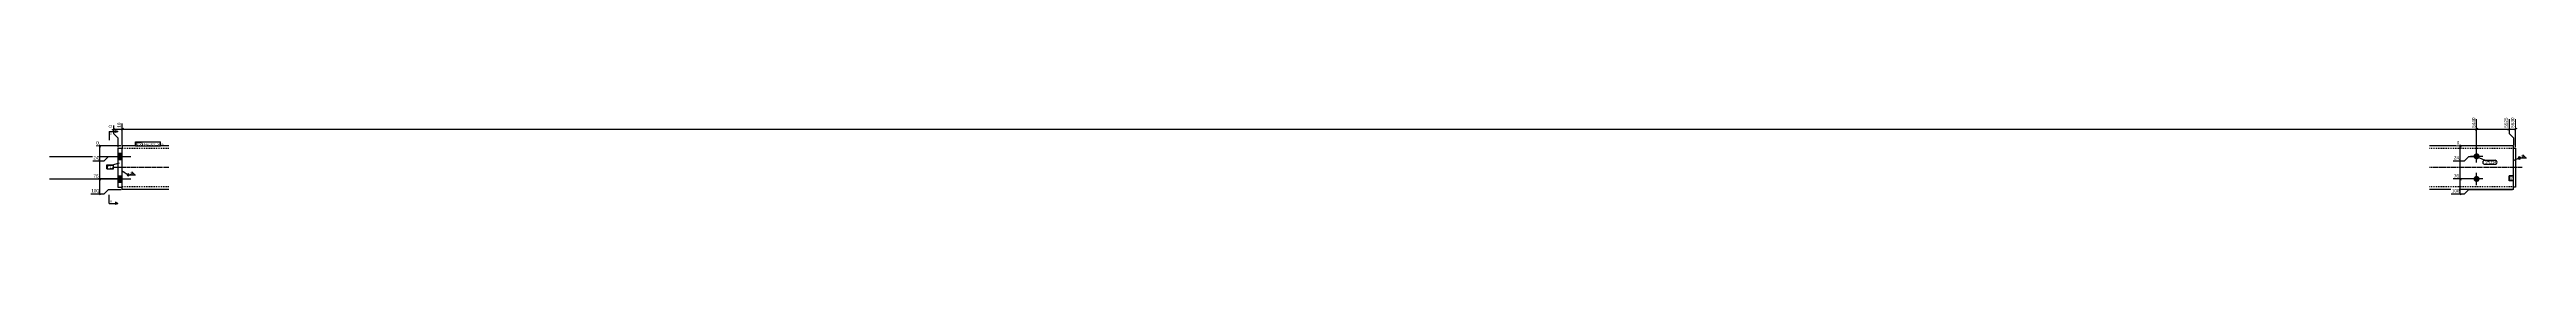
# Model space of a CAD drawing. Header units: millimetres. Extents: x 25 to 31229, y 2 to 1022.
# Drawn here: x 25516 to 31229, y 5 to 202 of the extents above; entities that cross this region are included whole.
import ezdxf

# ---------------------------------------------------------------- set-up
doc = ezdxf.new("R2010")
doc.units = ezdxf.units.MM
doc.linetypes.add('DXK_LINE_DOT2', pattern=[3.9198, 1.9599, -1.9599])
doc.linetypes.add('DXK_LINE_DOT3', pattern=[5.9187, 2.979, -0.9799, 0.9799, -0.9799])
for name, color, linetype in [('MÅLSÆTNING', 7, 'Continuous'), ('STÅL', 7, 'Continuous'), ('TEKST', 7, 'Continuous')]:
    doc.layers.add(name, color=color, linetype=linetype)
doc.styles.add('Arial', font='ARIAL.TTF', dxfattribs={"height": 0.2})
doc.styles.add('Arial Narrow', font='ARIALN.TTF', dxfattribs={"height": 0.2})

msp = doc.modelspace()

# ---------------------------------------------------------------- hatches: boundary and pattern name
at = {"layer": 'STÅL', "linetype": 'Continuous'}
for points in [[(25683.6, 108.5), (25683.6, 122.5), (25673.6, 122.5), (25673.6, 108.5)], [(25683.6, 108.5), (25683.6, 122.5), (25673.6, 122.5), (25673.6, 108.5)], [(31113.6, 108.5, -1), (31113.6, 122.5, -1)], [(25683.6, 56.5), (25683.6, 70.5), (25673.6, 70.5), (25673.6, 56.5)], [(25683.6, 56.5), (25683.6, 70.5), (25673.6, 70.5), (25673.6, 56.5)], [(31113.6, 56.5, -1), (31113.6, 70.5, -1)]]:
    msp.add_hatch(color=96, dxfattribs=at).paths.add_polyline_path(points)

# ---------------------------------------------------------------- linework, layer by layer
at = {"layer": 'MÅLSÆTNING', "color": 7, "linetype": 'Continuous'}
for p, q in [((25660.6, 176.8), (25666.6, 179.2)), ((25663.6, 186.3), (25663.6, 168)), ((25663.6, 178), (25683.6, 178)), ((25686.6, 179.2), (25680.6, 176.8)), ((25686.6, 179.2), (25680.6, 176.8)), ((25683.6, 141.5), (25683.6, 191.1)), ((25683.6, 141.5), (25683.6, 191.1)), ((25683.6, 178), (31113.6, 178)), ((31110.6, 176.8), (31116.6, 179.2)), ((31113.6, 117.5), (31113.6, 200.9)), ((31185.6, 176.8), (31191.6, 179.2)), ((31188.6, 200.9), (31188.6, 168)), ((25681.6, 139.5), (25623.8, 139.5)), ((25630.8, 142.5), (25633.2, 136.5)), ((25632, 105.5), (25632, 139.5)), ((25642, 105.5), (25652, 115.5)), ((25652, 115.5), (25681.6, 115.5)), ((25663.6, 168), (25673.6, 158)), ((25673.6, 158), (25673.6, 136.5)), ((31085.9, 105.5), (31095.9, 115.5)), ((31095.9, 115.5), (31111.6, 115.5)), ((31188.6, 168), (31198.6, 158)), ((31198.6, 158), (31198.6, 141.5)), ((25616, 105.5), (25642, 105.5)), ((25616, 105.5), (25642, 105.5)), ((25681.6, 63.5), (25616, 63.5)), ((25681.6, 63.5), (25616, 63.5)), ((25633.2, 102.5), (25630.8, 108.5)), ((25633.2, 102.5), (25630.8, 108.5)), ((25630.8, 66.5), (25633.2, 60.5)), ((25630.8, 66.5), (25633.2, 60.5)), ((25632, 63.5), (25632, 105.5)), ((25632, 29.5), (25632, 63.5)), ((31059.9, 105.5), (31085.9, 105.5)), ((31111.6, 63.5), (31059.9, 63.5)), ((31074.7, 66.5), (31077.1, 60.5)), ((31075.9, 29.5), (31075.9, 63.5)), ((25611.1, 29.5), (25642, 29.5)), ((25633.2, 26.5), (25630.8, 32.5)), ((25642, 29.5), (25652, 39.5)), ((25652, 39.5), (25681.6, 39.5)), ((31055, 29.5), (31085.9, 29.5)), ((31077.1, 26.5), (31074.7, 32.5)), ((31085.9, 29.5), (31095.9, 39.5)), ((31095.9, 39.5), (31196.6, 39.5))]:
    msp.add_line(p, q, dxfattribs=at)
at = {"layer": 'STÅL', "color": 96, "linetype": 'Continuous'}
for p, q in [((25516.1, 115.5), (25703.6, 115.5)), ((25516.1, 115.5), (25703.6, 115.5)), ((25673.6, 122.5), (25683.6, 122.5)), ((25673.6, 122.5), (25683.6, 122.5)), ((31127.6, 115.5), (31099.6, 115.5)), ((31113.6, 101.5), (31113.6, 129.5)), ((25516.1, 63.5), (25703.6, 63.5)), ((25516.1, 63.5), (25703.6, 63.5)), ((25673.6, 108.5), (25683.6, 108.5)), ((25673.6, 108.5), (25683.6, 108.5)), ((25673.6, 70.5), (25683.6, 70.5)), ((25673.6, 70.5), (25683.6, 70.5)), ((31127.6, 63.5), (31099.6, 63.5)), ((31113.6, 49.5), (31113.6, 77.5)), ((25673.6, 56.5), (25683.6, 56.5)), ((25673.6, 56.5), (25683.6, 56.5))]:
    msp.add_line(p, q, dxfattribs=at)
at = {"layer": 'STÅL', "color": 2, "linetype": 'Continuous'}
for p, q in [((25673.6, 134.5), (25683.6, 134.5)), ((25673.6, 134.5), (25673.6, 44.5)), ((25683.6, 139.5), (25683.6, 134.5)), ((25791.1, 139.5), (25683.6, 139.5)), ((25683.6, 44.5), (25683.6, 134.5)), ((31198.6, 139.5), (31004.6, 139.5)), ((31198.6, 39.5), (31198.6, 139.5)), ((31198.6, 134.5), (31203.6, 134.5)), ((31203.6, 134.5), (31203.6, 44.5)), ((25673.6, 44.5), (25683.6, 44.5)), ((25683.6, 40.4), (25683.6, 44.5)), ((25683.6, 39.5), (25683.6, 40.4)), ((25791.1, 39.5), (25683.6, 39.5)), ((31198.6, 39.5), (31004.6, 39.5)), ((31203.6, 44.5), (31198.6, 44.5))]:
    msp.add_line(p, q, dxfattribs=at)
at = {"layer": 'STÅL', "color": 7, "linetype": 'DXK_LINE_DOT2'}
for p, q in [((25683.6, 46), (25683.6, 134.5)), ((25791.1, 133.5), (25683.6, 133.5)), ((31198.6, 133.5), (31004.6, 133.5)), ((31198.6, 44.5), (31198.6, 134.5)), ((25683.6, 45.5), (25683.6, 46)), ((25791.1, 45.5), (25683.6, 45.5)), ((25683.6, 43), (25683.6, 45.5)), ((31198.6, 45.5), (31004.6, 45.5))]:
    msp.add_line(p, q, dxfattribs=at)
at = {"layer": 'STÅL', "color": 7, "linetype": 'DXK_LINE_DOT3'}
for p, q in [((25791.1, 89.5), (25663.6, 89.5)), ((31218.6, 89.5), (31004.6, 89.5))]:
    msp.add_line(p, q, dxfattribs=at)

# ---------------------------------------------------------------- next in the draw order: wipeouts: each hides what was drawn before it
at = {"color": 0, "linetype": 'Continuous'}
for points in [[(25682, 192.7), (25670.8, 192.7), (25670.8, 179.8), (25682, 179.8)], [(31112, 202.5), (31100.8, 202.5), (31100.8, 179.8), (31112, 179.8)], [(25630.2, 141.1), (25630.2, 152.3), (25622.2, 152.3), (25622.2, 141.1)], [(25628.8, 65.1), (25628.8, 76.3), (25615.8, 76.3), (25615.8, 65.1)], [(31072.7, 65.1), (31072.7, 76.3), (31059.7, 76.3), (31059.7, 65.1)]]:
    msp.add_wipeout(points, dxfattribs=at).dxf.layer = 'MÅLSÆTNING'
at = {"color": 0}
for points in [[(25728.5, 140.9), (25728.5, 147.9), (25715.8, 147.9), (25715.8, 140.9)], [(25704.6, 73.7), (25704.6, 79.5), (25700.7, 79.5), (25700.7, 73.7)], [(31197.2, 69.4), (31190.2, 69.4), (31190.2, 60.5), (31197.2, 60.5)]]:
    msp.add_wipeout(points, dxfattribs=at).dxf.layer = 'TEKST'

# ---------------------------------------------------------------- next in the draw order: hatches: boundary and pattern name
at = {"layer": 'TEKST', "linetype": 'Continuous'}
msp.add_hatch(color=3, dxfattribs=at).paths.add_polyline_path([(25687.1, 78.5), (25683.6, 82.3), (25688.5, 80.6)])

# ---------------------------------------------------------------- next in the draw order: linework, layer by layer
at = {"layer": 'MÅLSÆTNING', "color": 7, "linetype": 'Continuous'}
for p, q in [((31116.6, 179.2), (31110.6, 176.8)), ((31113.6, 117.5), (31113.6, 200.9)), ((31113.6, 178), (31188.6, 178)), ((25642, 105.5), (25652, 115.5)), ((25652, 115.5), (25681.6, 115.5)), ((31077.1, 102.5), (31074.7, 108.5))]:
    msp.add_line(p, q, dxfattribs=at)
at = {"layer": 'TEKST', "color": 3, "linetype": 'Continuous'}
for p, q in [((25683.6, 82.3), (25697.6, 73.1)), ((25697.6, 73.1), (25714.2, 73.1)), ((25712.8, 73.1), (25705.6, 80.2)), ((25705.6, 80.2), (25705.6, 73.1)), ((25705.6, 73.1), (25712.8, 73.1))]:
    msp.add_line(p, q, dxfattribs=at)
for start, end in [(90, 270), (270, 90)]:
    msp.add_arc((25697.6, 73.1), 2.5, start, end, dxfattribs=at)

# ---------------------------------------------------------------- next in the draw order: texts
at = {"layer": 'MÅLSÆTNING', "color": 3, "linetype": 'Continuous', "style": 'Arial Narrow'}
msp.add_text('5440', height=7.64, rotation=90.0002, dxfattribs=at).set_placement((31110.4, 181.4))
msp.add_text('0', height=7.64, dxfattribs=at).set_placement((25623.8, 142.7))
at = {"layer": 'TEKST', "color": 3, "style": 'Arial Narrow'}
msp.add_text('3', height=4.77, dxfattribs=at).set_placement((25701.1, 74.1))

# ---------------------------------------------------------------- next in the draw order: wipeouts: each hides what was drawn before it
at = {"color": 0, "linetype": 'Continuous'}
for points in [[(25662, 187.9), (25650.8, 187.9), (25650.8, 179.8), (25662, 179.8)], [(25628.8, 31.1), (25628.8, 42.3), (25610.9, 42.3), (25610.9, 31.1)], [(31072.7, 31.1), (31072.7, 42.3), (31054.9, 42.3), (31054.9, 31.1)]]:
    msp.add_wipeout(points, dxfattribs=at).dxf.layer = 'MÅLSÆTNING'
at = {"color": 0}
for points in [[(25728.5, 140.9), (25728.5, 147.9), (25715.8, 147.9), (25715.8, 140.9)], [(31197.2, 69.4), (31190.2, 69.4), (31190.2, 60.5), (31197.2, 60.5)]]:
    msp.add_wipeout(points, dxfattribs=at).dxf.layer = 'TEKST'

# ---------------------------------------------------------------- next in the draw order: linework, layer by layer
at = {"layer": 'MÅLSÆTNING', "color": 7, "linetype": 'Continuous'}
for p, q in [((31111.6, 63.5), (31059.9, 63.5)), ((31074.7, 66.5), (31077.1, 60.5)), ((31075.9, 63.5), (31075.9, 105.5))]:
    msp.add_line(p, q, dxfattribs=at)
at = {"layer": 'TEKST', "color": 7, "linetype": 'Continuous'}
for p, q in [((31189, 59.3), (31189, 70.6)), ((31198.4, 70.6), (31189, 70.6)), ((31198.4, 59.3), (31189, 59.3)), ((31198.4, 59.3), (31198.4, 70.6))]:
    msp.add_line(p, q, dxfattribs=at)

# ---------------------------------------------------------------- next in the draw order: texts
at = {"layer": 'MÅLSÆTNING', "color": 3, "linetype": 'Continuous', "style": 'Arial Narrow'}
for s, p in [('0', (25660.4, 181.4)), ('10', (25680.4, 181.4))]:
    msp.add_text(s, height=7.64, rotation=90.0002, dxfattribs=at).set_placement(p)
for s, p in [('76', (25617.4, 66.7)), ('76', (31061.3, 66.7)), ('100', (25612.5, 32.7)), ('100', (31056.5, 32.7))]:
    msp.add_text(s, height=7.64, dxfattribs=at).set_placement(p)
at = {"layer": 'TEKST', "color": 3, "style": 'Arial Narrow'}
msp.add_text('F9', height=6.68, rotation=90.0002, dxfattribs=at).set_placement((31197.2, 60.5))

# ---------------------------------------------------------------- next in the draw order: wipeouts: each hides what was drawn before it
at = {"color": 0, "linetype": 'Continuous'}
for points, layer in [([(31187, 202.5), (31175.8, 202.5), (31175.8, 179.8), (31187, 179.8)], 'MÅLSÆTNING'), ([(25628.8, 107.1), (25628.8, 118.3), (25615.8, 118.3), (25615.8, 107.1)], 'MÅLSÆTNING'), ([(25660.1, 9.8), (25660.1, 14.8), (25655.6, 14.8), (25655.6, 9.8)], 'TEKST')]:
    msp.add_wipeout(points, dxfattribs=at).dxf.layer = layer
at = {"color": 0}
msp.add_wipeout([(25770.8, 140.9), (25770.8, 145.9), (25730.6, 145.9), (25730.6, 140.9)], dxfattribs=at).dxf.layer = 'TEKST'

# ---------------------------------------------------------------- next in the draw order: hatches: boundary and pattern name
at = {"layer": 'TEKST', "linetype": 'Continuous'}
msp.add_hatch(color=30, dxfattribs=at).paths.add_polyline_path([(25668.6, 7.3), (25668.6, 9.8), (25673.6, 7.3)])

# ---------------------------------------------------------------- next in the draw order: linework, layer by layer
at = {"layer": 'MÅLSÆTNING', "color": 7, "linetype": 'Continuous'}
for p, q in [((31185.6, 176.8), (31191.6, 179.2)), ((31188.6, 200.9), (31188.6, 168)), ((31188.6, 178), (31203.6, 178)), ((31206.6, 179.2), (31200.6, 176.8)), ((31203.6, 136.5), (31203.6, 200.9)), ((31188.6, 168), (31198.6, 158)), ((31198.6, 158), (31198.6, 141.5))]:
    msp.add_line(p, q, dxfattribs=at)
at = {"layer": 'TEKST', "color": 7, "linetype": 'Continuous'}
for q in [(25653.6, 27.3), (25673.6, 7.3)]:
    msp.add_line((25653.6, 7.3), q, dxfattribs=at)
at = {"layer": 'TEKST', "color": 30, "linetype": 'Continuous'}
for p, q in [((25673.6, 7.3), (25668.6, 9.8)), ((25668.6, 9.8), (25668.6, 4.8)), ((25673.6, 7.3), (25668.6, 4.8))]:
    msp.add_line(p, q, dxfattribs=at)

# ---------------------------------------------------------------- next in the draw order: texts
at = {"layer": 'MÅLSÆTNING', "color": 3, "linetype": 'Continuous', "style": 'Arial Narrow'}
msp.add_text('5525', height=7.64, rotation=90.0002, dxfattribs=at).set_placement((31185.4, 181.4))
msp.add_text('24', height=7.64, dxfattribs=at).set_placement((25617.4, 108.7))
at = {"layer": 'TEKST', "color": 3, "linetype": 'Continuous', "style": 'Arial'}
msp.add_text('A', height=4.78, dxfattribs=at).set_placement((25655.6, 9.8))

# ---------------------------------------------------------------- next in the draw order: wipeouts: each hides what was drawn before it
at = {"color": 0, "linetype": 'Continuous'}
for points, layer in [([(31072.7, 107.1), (31072.7, 118.3), (31059.7, 118.3), (31059.7, 107.1)], 'MÅLSÆTNING'), ([(25660.1, 165), (25660.1, 170), (25655.6, 170), (25655.6, 165)], 'TEKST')]:
    msp.add_wipeout(points, dxfattribs=at).dxf.layer = layer
at = {"color": 0}
msp.add_wipeout([(25770.8, 140.9), (25770.8, 145.9), (25730.6, 145.9), (25730.6, 140.9)], dxfattribs=at).dxf.layer = 'TEKST'

# ---------------------------------------------------------------- next in the draw order: hatches: boundary and pattern name
at = {"layer": 'TEKST', "linetype": 'Continuous'}
msp.add_hatch(color=30, dxfattribs=at).paths.add_polyline_path([(25668.6, 170), (25668.6, 172.5), (25673.6, 172.5)])

# ---------------------------------------------------------------- next in the draw order: linework, layer by layer
at = {"layer": 'MÅLSÆTNING', "color": 7, "linetype": 'Continuous'}
for p, q in [((31196.6, 139.5), (31067.7, 139.5)), ((31074.7, 142.5), (31077.1, 136.5)), ((31075.9, 105.5), (31075.9, 139.5)), ((31085.9, 105.5), (31095.9, 115.5)), ((31095.9, 115.5), (31111.6, 115.5)), ((31059.9, 105.5), (31085.9, 105.5)), ((31077.1, 102.5), (31074.7, 108.5))]:
    msp.add_line(p, q, dxfattribs=at)
at = {"layer": 'TEKST', "color": 7, "linetype": 'Continuous'}
for p, q in [((25653.6, 172.5), (25653.6, 152.5)), ((25653.6, 172.5), (25673.6, 172.5)), ((25714.6, 149.1), (25772, 149.1)), ((25714.6, 139.7), (25714.6, 149.1)), ((25714.6, 139.7), (25772, 139.7)), ((25772, 139.7), (25772, 149.1))]:
    msp.add_line(p, q, dxfattribs=at)
at = {"layer": 'TEKST', "color": 30, "linetype": 'Continuous'}
for p, q in [((25668.6, 170), (25668.6, 175)), ((25668.6, 175), (25673.6, 172.5)), ((25673.6, 172.5), (25668.6, 170))]:
    msp.add_line(p, q, dxfattribs=at)

# ---------------------------------------------------------------- next in the draw order: texts
at = {"layer": 'MÅLSÆTNING', "color": 3, "linetype": 'Continuous', "style": 'Arial Narrow'}
msp.add_text('24', height=7.64, dxfattribs=at).set_placement((31061.3, 108.7))
at = {"layer": 'TEKST', "color": 3, "linetype": 'Continuous', "style": 'Arial'}
msp.add_text('A', height=4.78, dxfattribs=at).set_placement((25655.6, 165))
at = {"layer": 'TEKST', "color": 3, "style": 'Arial Narrow'}
for s, height, p in [('p58', 6.68, (25715.8, 140.9)), ('RHS100X100X6', 4.772, (25730.6, 140.9))]:
    msp.add_text(s, height=height, dxfattribs=at).set_placement(p)

# ---------------------------------------------------------------- next in the draw order: wipeouts: each hides what was drawn before it
at = {"color": 0, "linetype": 'Continuous'}
msp.add_wipeout([(31202, 202.5), (31190.8, 202.5), (31190.8, 179.8), (31202, 179.8)], dxfattribs=at).dxf.layer = 'MÅLSÆTNING'
at = {"color": 0}
msp.add_wipeout([(25662.4, 88.1), (25662.4, 95.1), (25649.2, 95.1), (25649.2, 88.1)], dxfattribs=at).dxf.layer = 'TEKST'

# ---------------------------------------------------------------- next in the draw order: texts
at = {"layer": 'MÅLSÆTNING', "color": 3, "linetype": 'Continuous', "style": 'Arial Narrow'}
msp.add_text('5530', height=7.64, rotation=90.0002, dxfattribs=at).set_placement((31200.4, 181.4))

# ---------------------------------------------------------------- next in the draw order: wipeouts: each hides what was drawn before it
at = {"color": 0, "linetype": 'Continuous'}
msp.add_wipeout([(31074.1, 141.1), (31074.1, 152.3), (31066.1, 152.3), (31066.1, 141.1)], dxfattribs=at).dxf.layer = 'MÅLSÆTNING'
at = {"color": 0}
for points in [[(31219, 112.4), (31219, 118.2), (31215.1, 118.2), (31215.1, 112.4)], [(25662.4, 88.1), (25662.4, 95.1), (25649.2, 95.1), (25649.2, 88.1)], [(31155.1, 98.4), (31155.1, 105.4), (31133.7, 105.4), (31133.7, 98.4)]]:
    msp.add_wipeout(points, dxfattribs=at).dxf.layer = 'TEKST'

# ---------------------------------------------------------------- next in the draw order: hatches: boundary and pattern name
at = {"layer": 'TEKST', "linetype": 'Continuous'}
msp.add_hatch(color=3, dxfattribs=at).paths.add_polyline_path([(31203.7, 106.7), (31198.6, 105.8), (31202.7, 108.9)])

# ---------------------------------------------------------------- next in the draw order: linework, layer by layer
at = {"layer": 'TEKST', "color": 3, "linetype": 'Continuous'}
for p, q in [((31227.2, 111.8), (31220, 118.9)), ((31220, 118.9), (31220, 111.8)), ((31198.6, 105.8), (31212, 111.8)), ((31212, 111.8), (31228.6, 111.8)), ((31220, 111.8), (31227.2, 111.8))]:
    msp.add_line(p, q, dxfattribs=at)
at = {"layer": 'TEKST', "color": 7, "linetype": 'Continuous'}
for p, q in [((25648, 96.3), (25663.6, 96.3)), ((25648, 86.9), (25648, 96.3)), ((25648, 86.9), (25663.6, 86.9)), ((25676.6, 100.1), (25663.6, 96.3)), ((25663.6, 86.9), (25663.6, 96.3))]:
    msp.add_line(p, q, dxfattribs=at)
at = {"layer": 'TEKST', "color": 3, "linetype": 'Continuous'}
for start, end in [(90, 270), (270, 90)]:
    msp.add_arc((31212, 111.8), 2.5, start, end, dxfattribs=at)

# ---------------------------------------------------------------- next in the draw order: texts
at = {"layer": 'MÅLSÆTNING', "color": 3, "linetype": 'Continuous', "style": 'Arial Narrow'}
msp.add_text('0', height=7.64, dxfattribs=at).set_placement((31067.7, 142.7))
at = {"layer": 'TEKST', "color": 3, "style": 'Arial Narrow'}
for s, height, p in [('3', 4.77, (31215.5, 112.8)), ('F12', 6.68, (25649.2, 88.1))]:
    msp.add_text(s, height=height, dxfattribs=at).set_placement(p)

# ---------------------------------------------------------------- next in the draw order: wipeouts: each hides what was drawn before it
at = {"color": 0}
msp.add_wipeout([(31155.1, 98.4), (31155.1, 105.4), (31133.7, 105.4), (31133.7, 98.4)], dxfattribs=at).dxf.layer = 'TEKST'

# ---------------------------------------------------------------- next in the draw order: linework, layer by layer
at = {"layer": 'TEKST', "color": 7, "linetype": 'Continuous'}
for p, q in [((31113.6, 115.5), (31132.5, 106.6)), ((31132.5, 106.6), (31156.3, 106.6)), ((31132.5, 97.2), (31156.3, 97.2))]:
    msp.add_line(p, q, dxfattribs=at)
for centre, start, end in [((31132.5, 101.9), 90, 270), ((31156.3, 101.9), 270, 90)]:
    msp.add_arc(centre, 4.7, start, end, dxfattribs=at)

# ---------------------------------------------------------------- next in the draw order: texts
at = {"layer": 'TEKST', "color": 3, "style": 'Arial Narrow'}
msp.add_text('2*D14', height=6.68, dxfattribs=at).set_placement((31133.7, 98.4))

doc.saveas('drawing.dxf')
